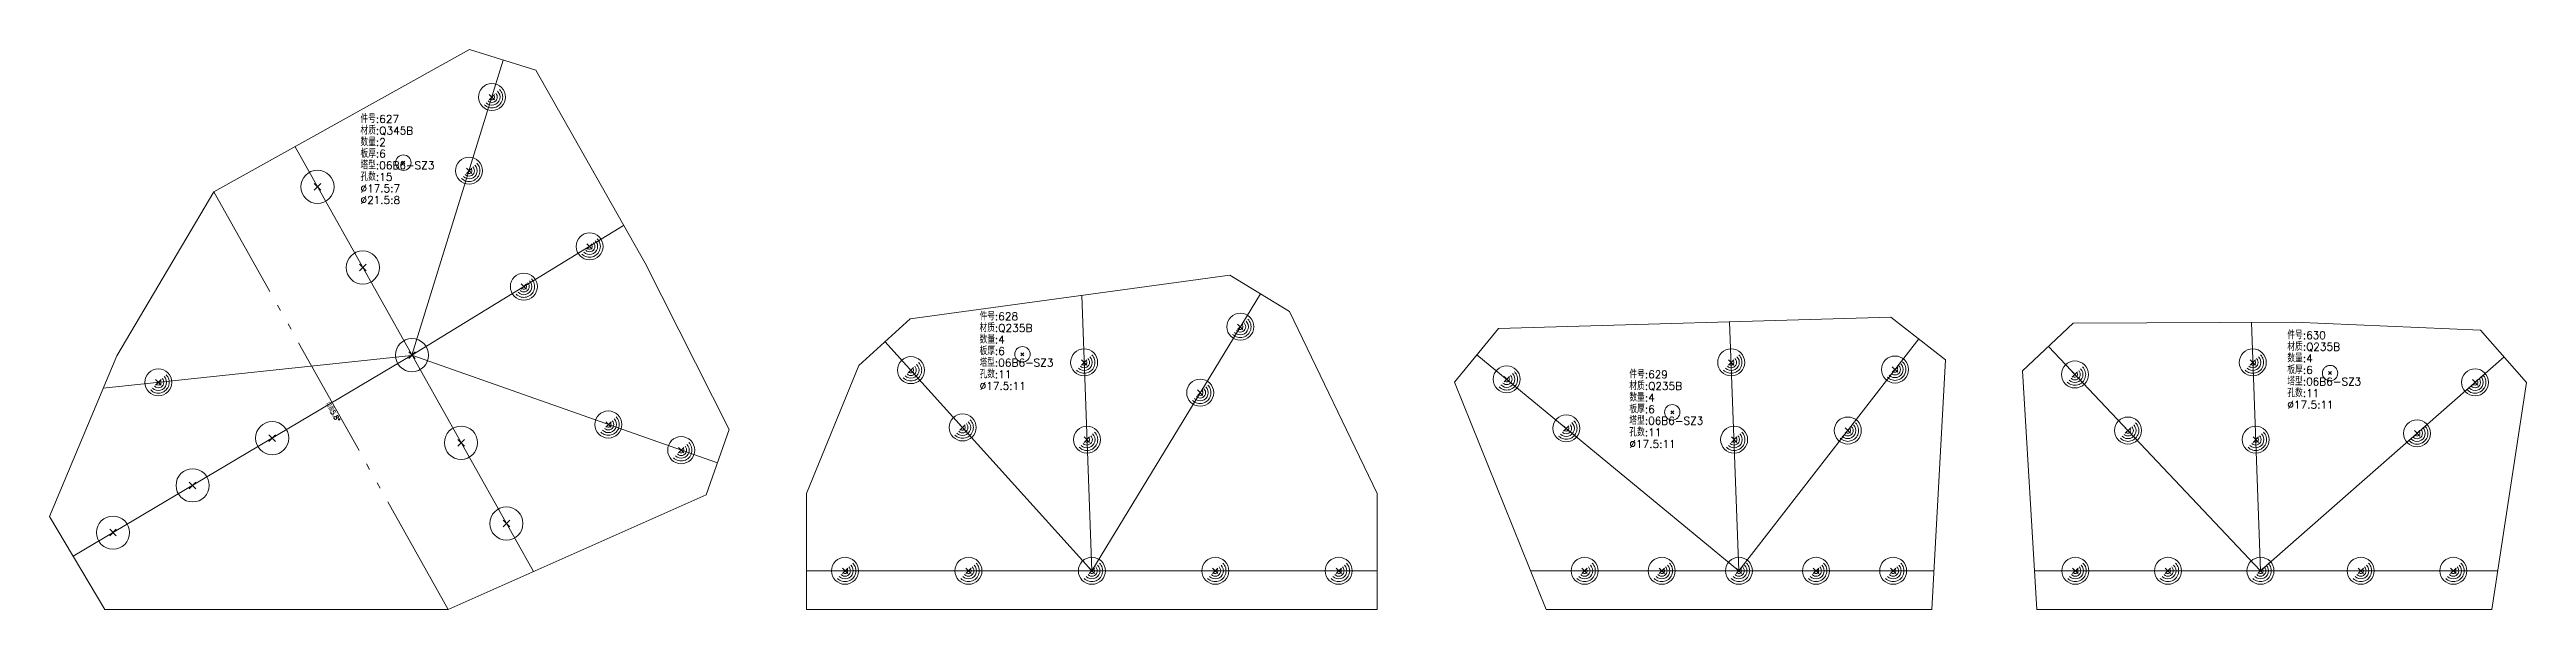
# Model space of a CAD drawing. Extents: x 0 to 24836, y -11 to 587.
# Drawn here: x 13717 to 15323, y 0 to 362 of the extents above; entities that cross this region are included whole.
import ezdxf
from ezdxf.enums import TextEntityAlignment as Align

# ---------------------------------------------------------------- set-up
doc = ezdxf.new("R2010")
doc.units = 0
doc.header["$LTSCALE"] = 20
doc.header["$MEASUREMENT"] = 0
doc.linetypes.add('制弯线', pattern=[5.9, 4, -0.5, 0.2, -0.5, 0.2, -0.5])
for name, color, linetype, lineweight in [('1', 7, 'CONTINUOUS', 25), ('2', 7, 'CONTINUOUS', 25), ('5', 7, 'CONTINUOUS', 25)]:
    doc.layers.add(name, color=color, linetype=linetype, lineweight=lineweight)
doc.styles.get("Standard").update_dxf_attribs({"font": 'simplex', "width": 0.7, "bigfont": 'gbhzfs.shx'})

msp = doc.modelspace()

# ---------------------------------------------------------------- texts
at = {"layer": '2', "color": 7, "linetype": 'Continuous', "lineweight": 13}
for s, p in [('件号:627', (13918.9, 313.5)), ('材质:Q345B', (13918.9, 306)), ('数量:2', (13918.9, 298.5)), ('板厚:6', (13918.9, 291)), ('塔型:06B6-SZ3', (13918.9, 283.5)), ('孔数:15', (13918.9, 276)), ('%%c17.5:7', (13918.9, 268.5)), ('%%c21.5:8', (13918.9, 261)), ('件号:628', (14320.2, 185.7)), ('材质:Q235B', (14320.2, 178.2)), ('数量:4', (14320.2, 170.7)), ('件号:630', (15167.9, 173.5)), ('板厚:6', (14320.2, 163.2)), ('塔型:06B6-SZ3', (14320.2, 155.7)), ('材质:Q235B', (15167.9, 166)), ('数量:4', (15167.9, 158.5)), ('孔数:11', (14320.2, 148.2)), ('%%c17.5:11', (14320.2, 140.7)), ('件号:629', (14741.4, 148.1)), ('材质:Q235B', (14741.4, 140.6)), ('板厚:6', (15167.9, 151)), ('塔型:06B6-SZ3', (15167.9, 143.5)), ('板厚:6', (14741.4, 125.6)), ('数量:4', (14741.4, 133.1)), ('孔数:11', (15167.9, 136)), ('%%c17.5:11', (15167.9, 128.5)), ('塔型:06B6-SZ3', (14741.4, 118.1)), ('孔数:11', (14741.4, 110.6)), ('%%c17.5:11', (14741.4, 103.1))]:
    msp.add_text(s, height=5, dxfattribs=at).set_placement(p, align=Align.BOTTOM_LEFT)
msp.add_text('内曲5.8%%d', height=3, rotation=300, dxfattribs=at).set_placement((13895.5, 132.7), align=Align.BOTTOM_LEFT)

# ---------------------------------------------------------------- blocks, each defined once
blk = doc.blocks.new('板孔21.5')
at = {"layer": '5', "color": 7, "linetype": 'Continuous', "lineweight": 13}
for p, q in [((-0.2, -0.2), (0.2, 0.2)), ((-0.2, 0.2), (0.2, -0.2))]:
    blk.add_line(p, q, dxfattribs=at)
blk.add_circle((0, 0), 1, dxfattribs=at)
blk = doc.blocks.new('板孔17.5')
at = {"layer": '5', "color": 7, "linetype": 'Continuous', "lineweight": 13}
for p, q in [((-0.2, -0.2), (0.2, 0.2)), ((-0.2, 0.2), (0.2, -0.2))]:
    blk.add_line(p, q, dxfattribs=at)
blk.add_circle((0, 0), 1, dxfattribs=at)
for radius in [0.8, 0.6, 0.4, 0.2]:
    blk.add_arc((0, 0), radius, 225, 45, dxfattribs=at)

# ---------------------------------------------------------------- linework, layer by layer
at = {"layer": '1', "color": 7, "linetype": 'Continuous', "lineweight": 18}
for p, q in [((13989.6, 362.4), (13823.9, 270.3)), ((14032.5, 349.1), (13989.6, 362.4)), ((14103.4, 224.2), (14032.5, 349.1)), ((13823.9, 270.3), (13761, 164.2)), ((14158, 116.5), (14103.4, 224.2)), ((14482.5, 216.3), (14275.3, 188.2)), ((14521, 192.9), (14482.5, 216.3)), ((14578, 75), (14521, 192.9)), ((14275.3, 188.2), (14241.9, 158)), ((14656.6, 181.9), (14628, 147.1)), ((14910.8, 189.2), (14656.6, 181.9)), ((14946.3, 161.6), (14910.8, 189.2)), ((15029, 185.4), (14996.3, 154.4)), ((15172.6, 185.9), (15029, 185.4)), ((15293.2, 180.8), (15172.6, 185.9)), ((15322.9, 147), (15293.2, 180.8)), ((13761, 164.2), (13717.4, 60.2)), ((14937.4, 0), (14946.3, 161.6)), ((14241.9, 158), (14208, 75)), ((14628, 147.1), (14687.4, 0)), ((14996.3, 154.4), (15005.5, 0)), ((15300.5, 0), (15322.9, 147)), ((14143, 74.1), (14158, 116.5)), ((13975.8, 0), (14143, 74.1)), ((14208, 75), (14208, 0)), ((14578, 0), (14578, 75)), ((13717.4, 60.2), (13753.1, 0)), ((13753.1, 0), (13975.8, 0)), ((14208, 0), (14578, 0)), ((14687.4, 0), (14937.4, 0)), ((15005.5, 0), (15300.5, 0))]:
    msp.add_line(p, q, dxfattribs=at)
at = {"layer": '2', "color": 9, "linetype": 'Continuous', "lineweight": 13}
for p, q in [((13952.3, 164.6), (14011.5, 355.6)), ((13876.5, 299.5), (14031, 24.5)), ((13952.3, 164.6), (14089.5, 248.6)), ((14393, 25), (14386.4, 203.3)), ((14393, 25), (14502.2, 204.4)), ((14812.4, 25), (14806.4, 186.2)), ((15150.5, 25), (15144.6, 185.8)), ((13952.3, 164.6), (13732.7, 34.4)), ((13952, 164.4), (13752.1, 143.2)), ((13952.3, 164.6), (14150.3, 94.8)), ((14393, 25), (14258.9, 173.4)), ((14812.4, 25), (14642.6, 164.9)), ((14812.4, 25), (14929, 175.1)), ((15150.5, 25), (15013, 170.2)), ((15150.5, 25), (15308.4, 163.5)), ((14208, 25), (14578, 25)), ((14677.3, 25), (14938.8, 25)), ((15004, 25), (15304.3, 25))]:
    msp.add_line(p, q, dxfattribs=at)
at = {"layer": '2', "color": 7, "linetype": 'Continuous', "lineweight": 13}
for p, q in [((13947.7, 290.2), (13945.7, 288.2)), ((13945.7, 290.2), (13947.7, 288.2)), ((14349, 166.2), (14347, 164.2)), ((14347, 166.2), (14349, 164.2)), ((15196.6, 154), (15194.6, 152)), ((15194.6, 154), (15196.6, 152)), ((14770.2, 128.6), (14768.2, 126.6)), ((14768.2, 128.6), (14770.2, 126.6))]:
    msp.add_line(p, q, dxfattribs=at)
at = {"layer": '2', "color": 190, "linetype": '制弯线', "lineweight": 13}
msp.add_line((13975.8, 0), (13823.9, 270.3), dxfattribs=at)
at = {"layer": '2', "color": 7, "linetype": 'Continuous', "lineweight": 13}
for centre in [(13946.7, 289.2), (14348, 165.2), (15195.6, 153), (14769.2, 127.6)]:
    msp.add_circle(centre, 5, dxfattribs=at)

# ---------------------------------------------------------------- block references
at = {"layer": '1', "color": 7, "linetype": 'Continuous', "lineweight": 13}
for name, p, xscale, yscale, zscale in [('板孔17.5', (14004.1, 331.7), 8.75, 8.75, 8.75), ('板孔17.5', (13989.3, 284), 8.75, 8.75, 8.75), ('板孔21.5', (13891, 273.6), 10.75, 10.75, 10.75), ('板孔17.5', (14067.4, 235), 8.75, 8.75, 8.75), ('板孔21.5', (13920.4, 221.3), 10.75, 10.75, 10.75), ('板孔17.5', (14024.8, 209), 8.75, 8.75, 8.75), ('板孔17.5', (14489.2, 183), 8.75, 8.75, 8.75), ('板孔21.5', (13952.3, 164.6), 10.75, 10.75, 10.75), ('板孔17.5', (14275.7, 154.9), 8.75, 8.75, 8.75), ('板孔17.5', (14388, 159.9), 8.75, 8.75, 8.75), ('板孔17.5', (14807.4, 159.9), 8.75, 8.75, 8.75), ('板孔17.5', (14913.6, 155.3), 8.75, 8.75, 8.75), ('板孔17.5', (15030.2, 152.1), 8.75, 8.75, 8.75), ('板孔17.5', (15145.5, 159.9), 8.75, 8.75, 8.75), ('板孔17.5', (13787.9, 147), 8.75, 8.75, 8.75), ('板孔17.5', (14463.2, 140.3), 8.75, 8.75, 8.75), ('板孔17.5', (14661.9, 149), 8.75, 8.75, 8.75), ('板孔17.5', (15289.6, 147), 8.75, 8.75, 8.75), ('板孔17.5', (14079.6, 119.7), 8.75, 8.75, 8.75), ('板孔21.5', (13861.7, 110.9), 10.75, 10.75, 10.75), ('板孔21.5', (13984.1, 107.9), 10.75, 10.75, 10.75), ('板孔17.5', (14309.2, 117.8), 8.75, 8.75, 8.75), ('板孔17.5', (14389.8, 109.9), 8.75, 8.75, 8.75), ('板孔17.5', (14700.5, 117.2), 8.75, 8.75, 8.75), ('板孔17.5', (14809.3, 109.9), 8.75, 8.75, 8.75), ('板孔17.5', (14883, 115.8), 8.75, 8.75, 8.75), ('板孔17.5', (15064.6, 115.8), 8.75, 8.75, 8.75), ('板孔17.5', (15147.4, 109.9), 8.75, 8.75, 8.75), ('板孔17.5', (15252, 114), 8.75, 8.75, 8.75), ('板孔17.5', (14126.8, 103.1), 8.75, 8.75, 8.75), ('板孔21.5', (13810.1, 80.3), 10.75, 10.75, 10.75), ('板孔21.5', (14013.5, 55.6), 10.75, 10.75, 10.75), ('板孔21.5', (13758.5, 49.7), 10.75, 10.75, 10.75), ('板孔17.5', (14233, 25), 8.75, 8.75, 8.75), ('板孔17.5', (14313, 25), 8.75, 8.75, 8.75), ('板孔17.5', (14393, 25), 8.75, 8.75, 8.75), ('板孔17.5', (14473, 25), 8.75, 8.75, 8.75), ('板孔17.5', (14553, 25), 8.75, 8.75, 8.75), ('板孔17.5', (14712.4, 25), 8.75, 8.75, 8.75), ('板孔17.5', (14762.4, 25), 8.75, 8.75, 8.75), ('板孔17.5', (14812.4, 25), 8.75, 8.75, 8.75), ('板孔17.5', (14862.4, 25), 8.75, 8.75, 8.75), ('板孔17.5', (14912.4, 25), 8.75, 8.75, 8.75), ('板孔17.5', (15030.5, 25), 8.75, 8.75, 8.75), ('板孔17.5', (15090.5, 25), 8.75, 8.75, 8.75), ('板孔17.5', (15150.5, 25), 8.75, 8.75, 8.75), ('板孔17.5', (15215.5, 25), 8.75, 8.75, 8.75), ('板孔17.5', (15275.5, 25), 8.75, 8.75, 8.75)]:
    msp.add_blockref(name, p, dxfattribs=dict(at, xscale=xscale, yscale=yscale, zscale=zscale))

msp.set_redraw_order([(e.dxf.handle, doc.entitydb.next_handle()) for e in msp.query("TEXT MTEXT ATTDEF DIMENSION ARC_DIMENSION")])  # texts and dimensions are drawn at this point

doc.saveas('drawing.dxf')
